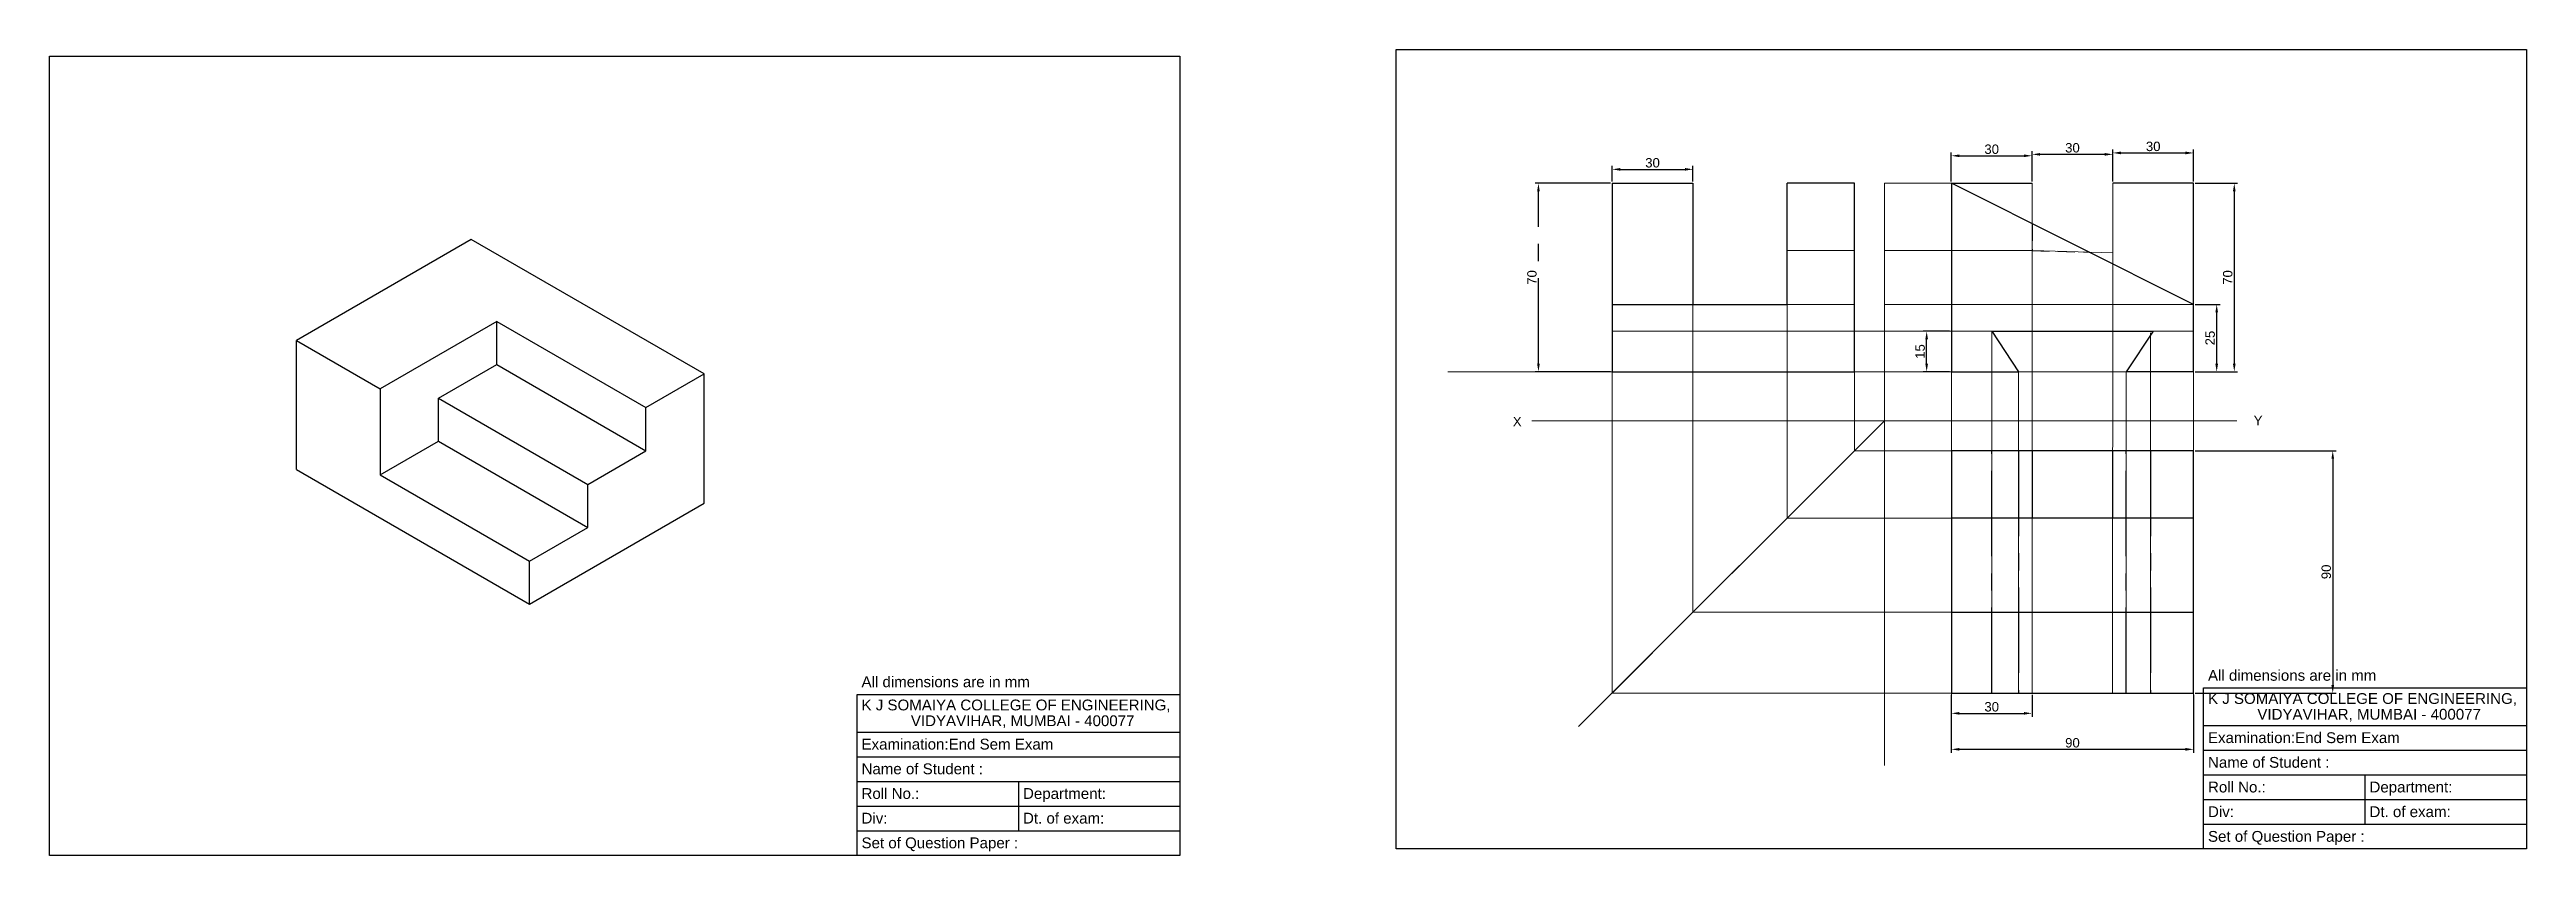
# Model space of a CAD drawing. Header units: millimetres. Extents: x 2649 to 6569, y 570 to 2859.
# Drawn here: x 4105 to 5025, y 1432 to 1731 of the extents above; entities that cross this region are included whole.
import ezdxf

# ---------------------------------------------------------------- set-up
doc = ezdxf.new("R2010")
doc.units = ezdxf.units.MM
doc.linetypes.add('CENTER', pattern=[50.8, 31.75, -6.35, 6.35, -6.35])
doc.linetypes.add('HIDDEN', pattern=[9.525, 6.35, -3.175])
doc.styles.get("Standard").update_dxf_attribs({"font": 'arial.ttf', "height": 3.5})
doc.dimstyles.new('ISO-25', dxfattribs={"dimtxt": 3, "dimasz": 3, "dimexe": 1.25, "dimexo": 0.625, "dimtad": 1, "dimtxsty": 'Standard', "dimcen": 2.5, "dimadec": 0, "dimazin": 0, "dimtfac": 1, "dimtmove": 0, "dimatfit": 3, "dimfxl": 1, "dimarcsym": 0})

msp = doc.modelspace()

# ---------------------------------------------------------------- texts
at = {"lineweight": 9}
for s, p in [('X', (4648.235, 1590.951)), ('Y', (4923.498, 1591.365))]:
    msp.add_text(s, height=3.5, dxfattribs=at).set_placement(p)
for s, height, p in [('All dimensions are in mm', 4.00791, (4906.508, 1496.439)), ('All dimensions are in mm', 4.00791, (4406.254, 1494.037)), ('K J SOMAIYA COLLEGE OF ENGINEERING, ', 4.00791, (4906.508, 1487.831)), ('K J SOMAIYA COLLEGE OF ENGINEERING, ', 4.00791, (4406.254, 1485.429)), ('VIDYAVIHAR, MUMBAI - 400077', 4.00791, (4424.59, 1479.577)), ('VIDYAVIHAR, MUMBAI - 400077', 4.00791, (4924.844, 1481.979)), ('Examination:End Sem Exam ', 4.00791, (4406.254, 1470.88)), ('Examination:End Sem Exam ', 4.00791, (4906.508, 1473.283)), ('Name of Student : ', 4.00791, (4406.254, 1461.713)), ('Name of Student : ', 4.00791, (4906.508, 1464.116)), ('Roll No.: ', 4.0079, (4406.254, 1452.547)), ('Department: ', 4.00791, (4466.254, 1452.547)), ('Roll No.: ', 4.0079, (4906.508, 1454.949)), ('Department: ', 4.00791, (4966.508, 1454.949)), ('Div: ', 4.0079, (4406.254, 1443.38)), ('Dt. of exam:', 4.00791, (4466.254, 1443.38)), ('Div: ', 4.0079, (4906.508, 1445.783)), ('Dt. of exam:', 4.00791, (4966.508, 1445.783)), ('Set of Question Paper : ', 4.00791, (4406.254, 1434.213)), ('Set of Question Paper : ', 4.00791, (4906.508, 1436.616))]:
    msp.add_text(s, height=height).set_placement(p)

# ---------------------------------------------------------------- blocks, each defined once
blk = doc.blocks.new('*D16')
at = {"color": 0, "lineweight": -2, "transparency": 16777216}
for p, q in [((4901.78, 1681.25), (4917.53, 1681.25)), ((4916.28, 1678.25), (4916.28, 1614.25)), ((4901.78, 1611.25), (4917.53, 1611.25))]:
    blk.add_line(p, q, dxfattribs=at)
at = {"color": 0, "lineweight": 9, "transparency": 16777216}
for points in [[(4915.78, 1678.25), (4916.78, 1678.25), (4916.28, 1681.25)], [(4915.78, 1614.25), (4916.78, 1614.25), (4916.28, 1611.25)]]:
    blk.add_solid(points, dxfattribs=at)
at = {"layer": 'Defpoints', "color": 0, "lineweight": 9, "transparency": 16777216}
for p in [(4901.15, 1681.25), (4901.15, 1611.25), (4916.28, 1611.25)]:
    blk.add_point(p, dxfattribs=at)
at = {"color": 0, "lineweight": 9, "transparency": 16777216, "insert": (4913.86, 1646.25), "char_height": 3.5, "attachment_point": 5, "rotation": 90}
blk.add_mtext('70', dxfattribs=at)
blk = doc.blocks.new('*D17')
at = {"color": 0, "lineweight": -2, "transparency": 16777216}
for p, q in [((4871.15, 1681.87), (4871.15, 1693.77)), ((4901.15, 1681.87), (4901.15, 1693.77)), ((4874.15, 1692.52), (4898.15, 1692.52))]:
    blk.add_line(p, q, dxfattribs=at)
at = {"color": 0, "lineweight": 9, "transparency": 16777216}
for points in [[(4874.15, 1693.02), (4874.15, 1692.02), (4871.15, 1692.52)], [(4898.15, 1693.02), (4898.15, 1692.02), (4901.15, 1692.52)]]:
    blk.add_solid(points, dxfattribs=at)
at = {"layer": 'Defpoints', "color": 0, "lineweight": 9, "transparency": 16777216}
for p in [(4901.15, 1692.52), (4871.15, 1681.25), (4901.15, 1681.25)]:
    blk.add_point(p, dxfattribs=at)
at = {"color": 0, "lineweight": 9, "transparency": 16777216, "insert": (4886.15, 1694.93), "char_height": 3.5, "attachment_point": 5}
blk.add_mtext('30', dxfattribs=at)
blk = doc.blocks.new('*D18')
at = {"color": 0, "lineweight": -2, "transparency": 16777216}
for p, q in [((4841.15, 1681.87), (4841.15, 1693.24)), ((4868.15, 1691.99), (4844.15, 1691.99)), ((4871.15, 1681.87), (4871.15, 1693.24))]:
    blk.add_line(p, q, dxfattribs=at)
at = {"color": 0, "lineweight": 9, "transparency": 16777216}
for points in [[(4844.15, 1692.49), (4844.15, 1691.49), (4841.15, 1691.99)], [(4868.15, 1692.49), (4868.15, 1691.49), (4871.15, 1691.99)]]:
    blk.add_solid(points, dxfattribs=at)
at = {"layer": 'Defpoints', "color": 0, "lineweight": 9, "transparency": 16777216}
for p in [(4841.15, 1691.99), (4841.15, 1681.25), (4871.15, 1681.25)]:
    blk.add_point(p, dxfattribs=at)
at = {"color": 0, "lineweight": 9, "transparency": 16777216, "insert": (4856.15, 1694.41), "char_height": 3.5, "attachment_point": 5}
blk.add_mtext('30', dxfattribs=at)
blk = doc.blocks.new('*D19')
at = {"color": 0, "lineweight": -2, "transparency": 16777216}
for p, q in [((4811.15, 1681.87), (4811.15, 1692.72)), ((4814.15, 1691.47), (4838.15, 1691.47)), ((4841.15, 1681.87), (4841.15, 1692.72))]:
    blk.add_line(p, q, dxfattribs=at)
at = {"color": 0, "lineweight": 9, "transparency": 16777216}
for points in [[(4814.15, 1691.97), (4814.15, 1690.97), (4811.15, 1691.47)], [(4838.15, 1691.97), (4838.15, 1690.97), (4841.15, 1691.47)]]:
    blk.add_solid(points, dxfattribs=at)
at = {"layer": 'Defpoints', "color": 0, "lineweight": 9, "transparency": 16777216}
for p in [(4841.15, 1691.47), (4811.15, 1681.25), (4841.15, 1681.25)]:
    blk.add_point(p, dxfattribs=at)
at = {"color": 0, "lineweight": 9, "transparency": 16777216, "insert": (4826.15, 1693.89), "char_height": 3.5, "attachment_point": 5}
blk.add_mtext('30', dxfattribs=at)
blk = doc.blocks.new('*D20')
at = {"color": 0, "lineweight": -2, "transparency": 16777216}
for p, q in [((4810.53, 1626.25), (4800.73, 1626.25)), ((4801.98, 1614.25), (4801.98, 1623.25)), ((4810.53, 1611.25), (4800.73, 1611.25))]:
    blk.add_line(p, q, dxfattribs=at)
at = {"color": 0, "lineweight": 9, "transparency": 16777216}
for points in [[(4801.48, 1623.25), (4802.48, 1623.25), (4801.98, 1626.25)], [(4801.48, 1614.25), (4802.48, 1614.25), (4801.98, 1611.25)]]:
    blk.add_solid(points, dxfattribs=at)
at = {"layer": 'Defpoints', "color": 0, "lineweight": 9, "transparency": 16777216}
for p in [(4801.98, 1626.25), (4811.15, 1626.25), (4811.15, 1611.25)]:
    blk.add_point(p, dxfattribs=at)
at = {"color": 0, "lineweight": 9, "transparency": 16777216, "insert": (4799.56, 1618.75), "char_height": 3.5, "attachment_point": 5, "rotation": 90}
blk.add_mtext('15', dxfattribs=at)
blk = doc.blocks.new('*D21')
at = {"color": 0, "lineweight": -2, "transparency": 16777216}
for p, q in [((4901.78, 1636.25), (4910.99, 1636.25)), ((4909.74, 1614.25), (4909.74, 1633.25)), ((4901.78, 1611.25), (4910.99, 1611.25))]:
    blk.add_line(p, q, dxfattribs=at)
at = {"color": 0, "lineweight": 9, "transparency": 16777216}
for points in [[(4909.24, 1633.25), (4910.24, 1633.25), (4909.74, 1636.25)], [(4909.24, 1614.25), (4910.24, 1614.25), (4909.74, 1611.25)]]:
    blk.add_solid(points, dxfattribs=at)
at = {"layer": 'Defpoints', "color": 0, "lineweight": 9, "transparency": 16777216}
for p in [(4901.15, 1636.25), (4909.74, 1636.25), (4901.15, 1611.25)]:
    blk.add_point(p, dxfattribs=at)
at = {"color": 0, "lineweight": 9, "transparency": 16777216, "insert": (4907.32, 1623.75), "char_height": 3.5, "attachment_point": 5, "rotation": 90}
blk.add_mtext('25', dxfattribs=at)
blk = doc.blocks.new('*D22')
at = {"color": 0, "lineweight": -2, "transparency": 16777216}
for p, q in [((4901.78, 1581.88), (4954.11, 1581.88)), ((4952.86, 1578.88), (4952.86, 1494.88)), ((4901.78, 1491.88), (4954.11, 1491.88))]:
    blk.add_line(p, q, dxfattribs=at)
at = {"color": 0, "lineweight": 9, "transparency": 16777216}
for points in [[(4952.36, 1578.88), (4953.36, 1578.88), (4952.86, 1581.88)], [(4952.36, 1494.88), (4953.36, 1494.88), (4952.86, 1491.88)]]:
    blk.add_solid(points, dxfattribs=at)
at = {"layer": 'Defpoints', "color": 0, "lineweight": 9, "transparency": 16777216}
for p in [(4901.15, 1581.88), (4901.15, 1491.88), (4952.86, 1491.88)]:
    blk.add_point(p, dxfattribs=at)
at = {"color": 0, "lineweight": 9, "transparency": 16777216, "insert": (4950.45, 1536.88), "char_height": 3.5, "attachment_point": 5, "rotation": 90}
blk.add_mtext('90', dxfattribs=at)
blk = doc.blocks.new('*D23')
at = {"color": 0, "lineweight": -2, "transparency": 16777216}
for p, q in [((4811.15, 1491.25), (4811.15, 1469.71)), ((4901.15, 1491.25), (4901.15, 1469.71)), ((4814.15, 1470.96), (4898.15, 1470.96))]:
    blk.add_line(p, q, dxfattribs=at)
at = {"color": 0, "lineweight": 9, "transparency": 16777216}
for points in [[(4814.15, 1471.46), (4814.15, 1470.46), (4811.15, 1470.96)], [(4898.15, 1471.46), (4898.15, 1470.46), (4901.15, 1470.96)]]:
    blk.add_solid(points, dxfattribs=at)
at = {"layer": 'Defpoints', "color": 0, "lineweight": 9, "transparency": 16777216}
for p in [(4811.15, 1491.88), (4901.15, 1491.88), (4901.15, 1470.96)]:
    blk.add_point(p, dxfattribs=at)
at = {"color": 0, "lineweight": 9, "transparency": 16777216, "insert": (4856.15, 1473.37), "char_height": 3.5, "attachment_point": 5}
blk.add_mtext('90', dxfattribs=at)
blk = doc.blocks.new('*D24')
at = {"color": 0, "lineweight": -2, "transparency": 16777216}
for p, q in [((4811.15, 1491.25), (4811.15, 1483.08)), ((4841.15, 1491.25), (4841.15, 1483.08)), ((4814.15, 1484.33), (4838.15, 1484.33))]:
    blk.add_line(p, q, dxfattribs=at)
at = {"color": 0, "lineweight": 9, "transparency": 16777216}
for points in [[(4814.15, 1484.83), (4814.15, 1483.83), (4811.15, 1484.33)], [(4838.15, 1484.83), (4838.15, 1483.83), (4841.15, 1484.33)]]:
    blk.add_solid(points, dxfattribs=at)
at = {"layer": 'Defpoints', "color": 0, "lineweight": 9, "transparency": 16777216}
for p in [(4811.15, 1491.88), (4841.15, 1491.88), (4841.15, 1484.33)]:
    blk.add_point(p, dxfattribs=at)
at = {"color": 0, "lineweight": 9, "transparency": 16777216, "insert": (4826.15, 1486.74), "char_height": 3.5, "attachment_point": 5}
blk.add_mtext('30', dxfattribs=at)
blk = doc.blocks.new('*D25')
at = {"color": 0, "linetype": 'CENTER', "lineweight": -2, "transparency": 16777216}
for p, q in [((4684.51, 1681.25), (4656.5, 1681.25)), ((4657.75, 1614.25), (4657.75, 1678.25)), ((4684.51, 1611.25), (4656.5, 1611.25))]:
    blk.add_line(p, q, dxfattribs=at)
at = {"color": 0, "linetype": 'CENTER', "lineweight": 9, "transparency": 16777216}
for points in [[(4657.25, 1678.25), (4658.25, 1678.25), (4657.75, 1681.25)], [(4657.25, 1614.25), (4658.25, 1614.25), (4657.75, 1611.25)]]:
    blk.add_solid(points, dxfattribs=at)
at = {"layer": 'Defpoints', "color": 0, "linetype": 'CENTER', "lineweight": 9, "transparency": 16777216}
for p in [(4657.75, 1681.25), (4685.14, 1681.25), (4685.14, 1611.25)]:
    blk.add_point(p, dxfattribs=at)
at = {"color": 0, "linetype": 'CENTER', "lineweight": 9, "transparency": 16777216, "insert": (4655.34, 1646.25), "char_height": 3.5, "attachment_point": 5, "rotation": 90}
blk.add_mtext('70', dxfattribs=at)
blk = doc.blocks.new('*D26')
at = {"color": 0, "lineweight": -2, "transparency": 16777216}
for p, q in [((4685.14, 1681.87), (4685.14, 1687.68)), ((4688.14, 1686.43), (4712.14, 1686.43)), ((4715.14, 1681.87), (4715.14, 1687.68))]:
    blk.add_line(p, q, dxfattribs=at)
at = {"color": 0, "lineweight": 9, "transparency": 16777216}
for points in [[(4688.14, 1686.93), (4688.14, 1685.93), (4685.14, 1686.43)], [(4712.14, 1686.93), (4712.14, 1685.93), (4715.14, 1686.43)]]:
    blk.add_solid(points, dxfattribs=at)
at = {"layer": 'Defpoints', "color": 0, "lineweight": 9, "transparency": 16777216}
for p in [(4715.14, 1686.43), (4685.14, 1681.25), (4715.14, 1681.25)]:
    blk.add_point(p, dxfattribs=at)
at = {"color": 0, "lineweight": 9, "transparency": 16777216, "insert": (4700.14, 1688.84), "char_height": 3.5, "attachment_point": 5}
blk.add_mtext('30', dxfattribs=at)

# ---------------------------------------------------------------- dimensions: what is measured, and where the dimension line sits
at = {"lineweight": 9}
for base, p1, p2, picture, middle in [((4841.154, 1691.472), (4811.154, 1681.247), (4841.154, 1681.247), '*D19', (4826.154, 1693.885)), ((4841.154, 1691.995), (4871.154, 1681.247), (4841.154, 1681.247), '*D18', (4856.154, 1694.408)), ((4901.154, 1692.518), (4871.154, 1681.247), (4901.154, 1681.247), '*D17', (4886.154, 1694.931))]:
    dim = msp.add_linear_dim(base=base, p1=p1, p2=p2, dimstyle='ISO-25', dxfattribs=at)
    dim.commit()
    dim.dimension.update_dxf_attribs({"geometry": picture, "text_midpoint": middle})
at = {"lineweight": 9, "transparency": 33554687}
for base, p1, p2, picture, middle in [((4715.136, 1686.426), (4685.136, 1681.247), (4715.136, 1681.247), '*D26', (4700.136, 1688.839)), ((4901.154, 1470.957), (4811.154, 1491.876), (4901.154, 1491.876), '*D23', (4856.154, 1473.369)), ((4841.154, 1484.326), (4811.154, 1491.876), (4841.154, 1491.876), '*D24', (4826.154, 1486.739))]:
    dim = msp.add_linear_dim(base=base, p1=p1, p2=p2, dimstyle='ISO-25', dxfattribs=at)
    dim.commit()
    dim.dimension.update_dxf_attribs({"geometry": picture, "text_midpoint": middle})
at = {"linetype": 'CENTER', "lineweight": 9, "transparency": 33554687}
dim = msp.add_linear_dim(base=(4657.749, 1681.247), p1=(4685.136, 1611.247), p2=(4685.136, 1681.247), angle=90, dimstyle='ISO-25', dxfattribs=at)
dim.commit()
dim.dimension.update_dxf_attribs({"geometry": '*D25', "text_midpoint": (4655.337, 1646.247)})
at = {"lineweight": 9}
for base, p1, p2, picture, middle in [((4916.276, 1611.247), (4901.154, 1681.247), (4901.154, 1611.247), '*D16', (4913.864, 1646.247)), ((4909.737, 1636.247), (4901.154, 1611.247), (4901.154, 1636.247), '*D21', (4907.325, 1623.747)), ((4801.976, 1626.247), (4811.154, 1611.247), (4811.154, 1626.247), '*D20', (4799.564, 1618.747))]:
    dim = msp.add_linear_dim(base=base, p1=p1, p2=p2, angle=90, dimstyle='ISO-25', dxfattribs=at)
    dim.commit()
    dim.dimension.update_dxf_attribs({"geometry": picture, "text_midpoint": middle})
at = {"lineweight": 9, "transparency": 33554687}
dim = msp.add_linear_dim(base=(4952.864, 1491.876), p1=(4901.154, 1581.876), p2=(4901.154, 1491.876), angle=90, dimstyle='ISO-25', dxfattribs=at)
dim.commit()
dim.dimension.update_dxf_attribs({"geometry": '*D22', "text_midpoint": (4950.452, 1536.876)})

# ---------------------------------------------------------------- linework, layer by layer
for p, q in [((4604.83, 1730.934), (5024.83, 1730.934)), ((4604.83, 1433.934), (4604.83, 1730.934)), ((5024.83, 1730.934), (5024.83, 1433.934)), ((4104.576, 1728.531), (4524.576, 1728.531)), ((4104.576, 1431.531), (4104.576, 1728.531)), ((4524.576, 1728.531), (4524.576, 1431.531)), ((4404.576, 1491.354), (4524.576, 1491.354)), ((4404.576, 1431.531), (4404.576, 1491.354)), ((4904.83, 1493.757), (5024.83, 1493.757)), ((4904.83, 1433.934), (4904.83, 1493.757)), ((4404.576, 1477.364), (4524.576, 1477.364)), ((4904.83, 1479.767), (5024.83, 1479.767)), ((4404.576, 1468.198), (4524.576, 1468.198)), ((4904.83, 1470.6), (5024.83, 1470.6)), ((4404.576, 1459.031), (4524.576, 1459.031)), ((4464.576, 1459.031), (4464.576, 1440.698)), ((4904.83, 1461.434), (5024.83, 1461.434)), ((4964.83, 1461.434), (4964.83, 1443.1)), ((4404.576, 1449.864), (4524.576, 1449.864)), ((4904.83, 1452.267), (5024.83, 1452.267)), ((4404.576, 1440.698), (4524.576, 1440.698)), ((4904.83, 1443.1), (5024.83, 1443.1)), ((4524.576, 1431.531), (4104.576, 1431.531)), ((4524.576, 1431.531), (4404.576, 1431.531)), ((5024.83, 1433.934), (4604.83, 1433.934)), ((5024.83, 1433.934), (4904.83, 1433.934))]:
    msp.add_line(p, q)
at = {"lineweight": 9, "transparency": 33554687}
for p, q in [((4685.136, 1491.876), (4685.136, 1681.247)), ((4685.136, 1636.247), (4685.136, 1681.247)), ((4715.136, 1681.247), (4685.136, 1681.247)), ((4715.136, 1521.876), (4715.136, 1681.247)), ((4715.136, 1681.247), (4715.136, 1521.876)), ((4750.136, 1556.876), (4750.136, 1681.247)), ((4750.136, 1681.247), (4750.136, 1556.876)), ((4775.136, 1681.247), (4750.136, 1681.247)), ((4775.136, 1581.876), (4775.136, 1681.247)), ((4811.154, 1681.247), (4786.281, 1681.247)), ((4811.154, 1626.247), (4811.154, 1681.247)), ((4841.154, 1656.247), (4841.154, 1507.995)), ((4871.143, 1655.431), (4871.081, 1510.917)), ((4685.136, 1611.247), (4685.136, 1636.247)), ((4685.136, 1611.247), (4685.136, 1636.247)), ((4775.136, 1636.247), (4685.136, 1636.247)), ((4901.154, 1636.247), (4786.281, 1636.247)), ((4811.154, 1626.247), (4685.136, 1626.247)), ((4685.136, 1611.247), (4685.136, 1626.247)), ((4811.154, 1611.247), (4811.154, 1626.247)), ((4826.154, 1626.247), (4826.154, 1499.635)), ((4885.149, 1625.667), (4885.149, 1501.725)), ((4811.154, 1611.247), (4624.061, 1611.247)), ((4624.061, 1611.247), (4811.154, 1611.247)), ((4811.154, 1611.247), (4811.154, 1512.174)), ((4836.154, 1611.247), (4836.154, 1513.01)), ((4876.154, 1513.846), (4876.154, 1611.247)), ((4901.154, 1611.247), (4901.154, 1503.397)), ((4786.281, 1593.022), (4672.682, 1479.423)), ((4811.154, 1581.876), (4775.136, 1581.876)), ((4811.154, 1581.876), (4841.154, 1581.876)), ((4750.136, 1556.876), (4715.136, 1521.876)), ((4811.154, 1556.876), (4750.136, 1556.876)), ((4811.154, 1556.876), (4811.154, 1556.876)), ((4826.154, 1556.876), (4836.154, 1556.876)), ((4715.136, 1521.876), (4685.136, 1491.876)), ((4811.154, 1521.876), (4715.136, 1521.876)), ((4811.154, 1491.876), (4811.154, 1521.876)), ((4836.154, 1513.01), (4836.154, 1491.876)), ((4871.081, 1510.917), (4871.081, 1491.876)), ((4876.154, 1513.846), (4876.154, 1491.876)), ((4841.154, 1507.995), (4841.154, 1491.876)), ((4885.149, 1501.725), (4885.149, 1491.876)), ((4811.154, 1491.876), (4685.136, 1491.876)), ((4836.154, 1491.876), (4826.154, 1491.876)), ((4885.149, 1491.876), (4876.154, 1491.876))]:
    msp.add_line(p, q, dxfattribs=at)
at = {"lineweight": 30, "transparency": 33554687}
for p, q in [((4685.136, 1681.247), (4685.136, 1611.247)), ((4685.136, 1681.247), (4715.136, 1681.247)), ((4715.136, 1681.247), (4715.136, 1636.247)), ((4750.136, 1636.247), (4750.136, 1681.247)), ((4775.136, 1681.247), (4750.136, 1681.247)), ((4775.136, 1611.247), (4775.136, 1681.247)), ((4685.136, 1636.247), (4750.136, 1636.247)), ((4685.136, 1611.247), (4775.136, 1611.247)), ((4901.154, 1581.876), (4811.154, 1581.876)), ((4811.154, 1581.876), (4811.154, 1491.876)), ((4841.154, 1581.876), (4841.154, 1556.876)), ((4871.154, 1556.876), (4871.112, 1581.876)), ((4901.154, 1491.876), (4901.154, 1581.876)), ((4841.154, 1556.876), (4811.154, 1556.876)), ((4871.154, 1556.876), (4841.154, 1556.876)), ((4901.101, 1556.876), (4871.101, 1556.876)), ((4811.154, 1521.876), (4901.154, 1521.876)), ((4811.154, 1491.876), (4901.154, 1491.876))]:
    msp.add_line(p, q, dxfattribs=at)
at = {"lineweight": 9}
for p, q in [((4786.281, 1593.022), (4786.281, 1681.247)), ((4786.281, 1681.247), (4786.281, 1464.945)), ((4841.154, 1681.247), (4811.154, 1681.247)), ((4841.154, 1681.247), (4841.154, 1656.247)), ((4871.143, 1655.431), (4871.154, 1681.247)), ((4901.154, 1681.247), (4871.154, 1681.247)), ((4841.154, 1656.247), (4871.143, 1655.431)), ((4901.154, 1611.247), (4901.154, 1636.247)), ((4811.154, 1611.247), (4811.154, 1626.247)), ((4811.154, 1626.247), (4901.154, 1626.247)), ((4901.154, 1626.247), (4886.154, 1626.247)), ((4811.154, 1611.247), (4901.154, 1611.247)), ((4655.283, 1593.022), (4917.28, 1593.022))]:
    msp.add_line(p, q, dxfattribs=at)
at = {"lineweight": 30}
for p, q in [((4811.154, 1681.247), (4811.154, 1611.247)), ((4901.154, 1636.247), (4811.154, 1681.247)), ((4811.154, 1681.247), (4841.154, 1681.247)), ((4901.154, 1681.247), (4871.154, 1681.247)), ((4901.154, 1611.247), (4901.154, 1681.247)), ((4261.226, 1660.401), (4196.274, 1622.901)), ((4347.828, 1610.401), (4261.226, 1660.401)), ((4270.752, 1629.901), (4227.451, 1604.901)), ((4270.752, 1629.901), (4326.178, 1597.901)), ((4270.752, 1613.901), (4270.752, 1629.901)), ((4196.274, 1574.901), (4196.274, 1622.901)), ((4196.274, 1622.901), (4227.451, 1604.901)), ((4826.154, 1626.247), (4886.154, 1626.247)), ((4826.154, 1626.247), (4836.154, 1611.247)), ((4886.154, 1626.247), (4876.154, 1611.247)), ((4249.101, 1601.401), (4270.752, 1613.901)), ((4270.752, 1613.901), (4326.178, 1581.901)), ((4811.154, 1611.247), (4836.154, 1611.247)), ((4901.154, 1611.247), (4876.154, 1611.247)), ((4227.451, 1604.901), (4227.451, 1572.901)), ((4249.101, 1601.401), (4304.527, 1569.401)), ((4249.101, 1585.401), (4249.101, 1601.401)), ((4326.178, 1597.901), (4347.828, 1610.401)), ((4347.828, 1562.401), (4347.828, 1610.401)), ((4326.178, 1581.901), (4326.178, 1597.901)), ((4227.451, 1572.901), (4249.101, 1585.401)), ((4249.101, 1585.401), (4304.527, 1553.401)), ((4196.274, 1574.901), (4282.876, 1524.901)), ((4304.527, 1569.401), (4326.178, 1581.901)), ((4227.451, 1572.901), (4282.876, 1540.901)), ((4304.527, 1553.401), (4304.527, 1569.401)), ((4282.876, 1524.901), (4347.828, 1562.401)), ((4282.876, 1540.901), (4304.527, 1553.401)), ((4282.876, 1524.901), (4282.876, 1540.901)), ((4282.876, 1524.901), (4282.876, 1540.901))]:
    msp.add_line(p, q, dxfattribs=at)
at = {"linetype": 'HIDDEN', "lineweight": 30}
for p, q in [((4841.154, 1666.247), (4841.154, 1656.247)), ((4841.154, 1656.247), (4862.305, 1655.672))]:
    msp.add_line(p, q, dxfattribs=at)
at = {"linetype": 'HIDDEN', "lineweight": 9, "transparency": 33554687}
msp.add_line((4775.136, 1656.247), (4750.136, 1656.247), dxfattribs=at)
at = {"lineweight": 9, "transparency": 33554495}
for p, q in [((4775.136, 1656.247), (4750.136, 1656.247)), ((4841.154, 1656.247), (4786.281, 1656.247)), ((4685.136, 1626.247), (4811.154, 1626.247)), ((4811.154, 1512.174), (4811.154, 1471.579)), ((4901.154, 1503.397), (4901.154, 1473.668)), ((4826.154, 1499.635), (4826.154, 1491.876))]:
    msp.add_line(p, q, dxfattribs=at)
at = {"linetype": 'CENTER', "lineweight": 9, "transparency": 33554687}
for p, q in [((4775.136, 1656.247), (4775.136, 1656.247)), ((4775.136, 1626.247), (4685.136, 1626.247)), ((4685.136, 1626.247), (4775.136, 1626.247))]:
    msp.add_line(p, q, dxfattribs=at)
at = {"lineweight": 5, "transparency": 33554495}
for p, q in [((4811.154, 1626.247), (4826.154, 1626.247)), ((4886.154, 1626.247), (4901.154, 1626.247)), ((4876.154, 1611.247), (4836.154, 1611.247))]:
    msp.add_line(p, q, dxfattribs=at)
at = {"linetype": 'CENTER', "lineweight": 30, "transparency": 33554687}
for p, q in [((4826.154, 1491.876), (4826.154, 1581.876)), ((4836.154, 1581.876), (4836.154, 1491.876)), ((4876.154, 1491.876), (4876.154, 1581.876)), ((4885.149, 1581.876), (4885.149, 1491.876))]:
    msp.add_line(p, q, dxfattribs=at)

msp.set_redraw_order([(e.dxf.handle, doc.entitydb.next_handle()) for e in msp.query("TEXT MTEXT ATTDEF DIMENSION ARC_DIMENSION")])  # texts and dimensions are drawn at this point

doc.saveas('drawing.dxf')
